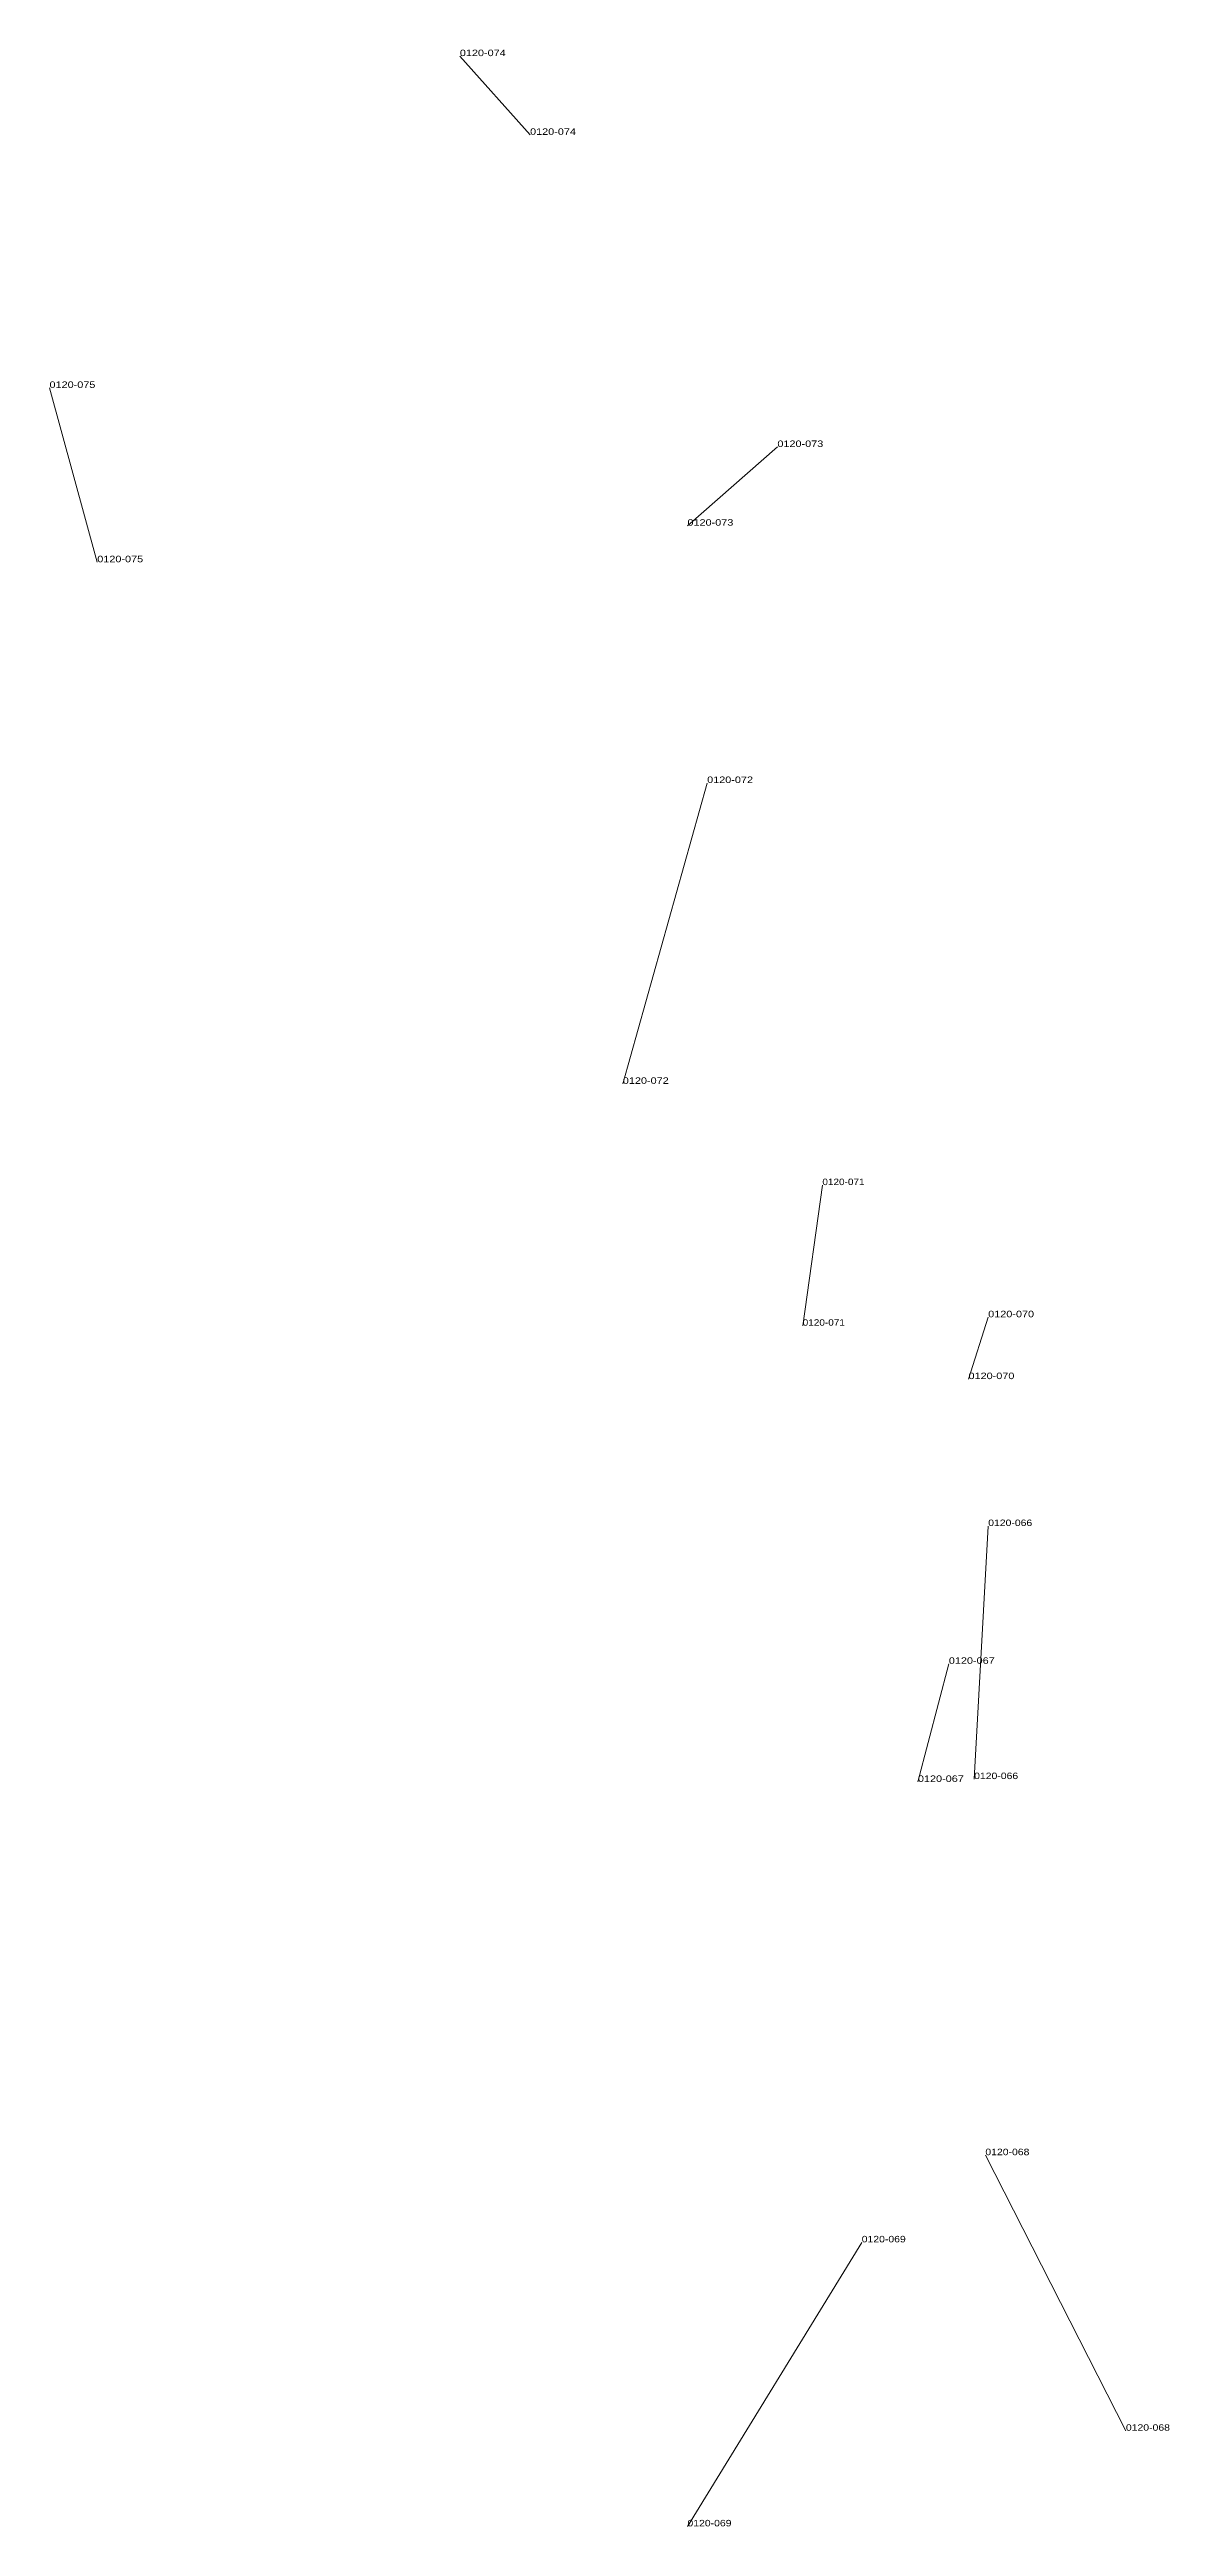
# Model space of a CAD drawing. Header units: metres. Extents: x 571156 to 607184, y 703608 to 727431.
# Drawn here: x 601634 to 601979, y 721628 to 722390 of the extents above; entities that cross this region are included whole.
import ezdxf

# ---------------------------------------------------------------- set-up
doc = ezdxf.new("R2010")
doc.units = ezdxf.units.M
doc.header["$LTSCALE"] = 0.8
doc.layers.add('60', color=7, linetype='Continuous', lineweight=13)
doc.layers.add('61', color=7, linetype='Continuous')

msp = doc.modelspace()

# ---------------------------------------------------------------- texts
at = {"layer": '60'}
for s, width, p in [('0120-074', 1.25, (601760.57, 722388.19)), ('0120-073', 1.25, (601858.37, 722267.88)), ('0120-075', 1.25, (601648.91, 722232.4)), ('0120-072', 1.25, (601836.73, 722164.45)), ('0120-071', 1.15, (601872.22, 722040.68)), ('0120-070', 1.25, (601923.29, 722000)), ('0120-066', 1.2, (601918.96, 721857.84)), ('0120-067', 1.25, (601901.65, 721856.97)), ('0120-068', 1.2, (601965.7, 721657.25)), ('0120-069', 1.2, (601830.67, 721627.82))]:
    msp.add_text(s, height=2, dxfattribs=dict(at, width=width)).set_placement(p)
at = {"layer": '61'}
for s, width, p in [('0120-074', 1.25, (601782.2, 722363.96)), ('0120-075', 1.25, (601634.2, 722286.06)), ('0120-073', 1.25, (601830.67, 722243.65)), ('0120-072', 1.25, (601810.77, 722071.84)), ('0120-071', 1.15, (601866.16, 721997.4)), ('0120-070', 1.25, (601917.23, 721980.96)), ('0120-066', 1.2, (601923.29, 721935.73)), ('0120-067', 1.25, (601911.17, 721893.32)), ('0120-068', 1.2, (601922.42, 721742.07)), ('0120-069', 1.2, (601884.34, 721715.24))]:
    msp.add_text(s, height=2, dxfattribs=dict(at, width=width)).set_placement(p)

# ---------------------------------------------------------------- linework, layer by layer
at = {"layer": '60'}
for p, q in [((601782.2, 722363.96), (601760.57, 722388.19)), ((601634.2, 722286.06), (601648.91, 722232.4)), ((601830.67, 722243.65), (601858.37, 722267.88)), ((601810.77, 722071.84), (601836.73, 722164.45)), ((601866.16, 721997.4), (601872.22, 722040.68)), ((601917.23, 721980.96), (601923.29, 722000)), ((601923.29, 721935.73), (601918.96, 721857.84)), ((601911.17, 721893.32), (601901.65, 721856.97)), ((601922.42, 721742.07), (601965.7, 721657.25)), ((601884.34, 721715.24), (601830.67, 721627.82))]:
    msp.add_line(p, q, dxfattribs=at)

msp.set_redraw_order([(e.dxf.handle, doc.entitydb.next_handle()) for e in msp.query("TEXT MTEXT ATTDEF DIMENSION ARC_DIMENSION")])  # texts and dimensions are drawn at this point

doc.saveas('drawing.dxf')
